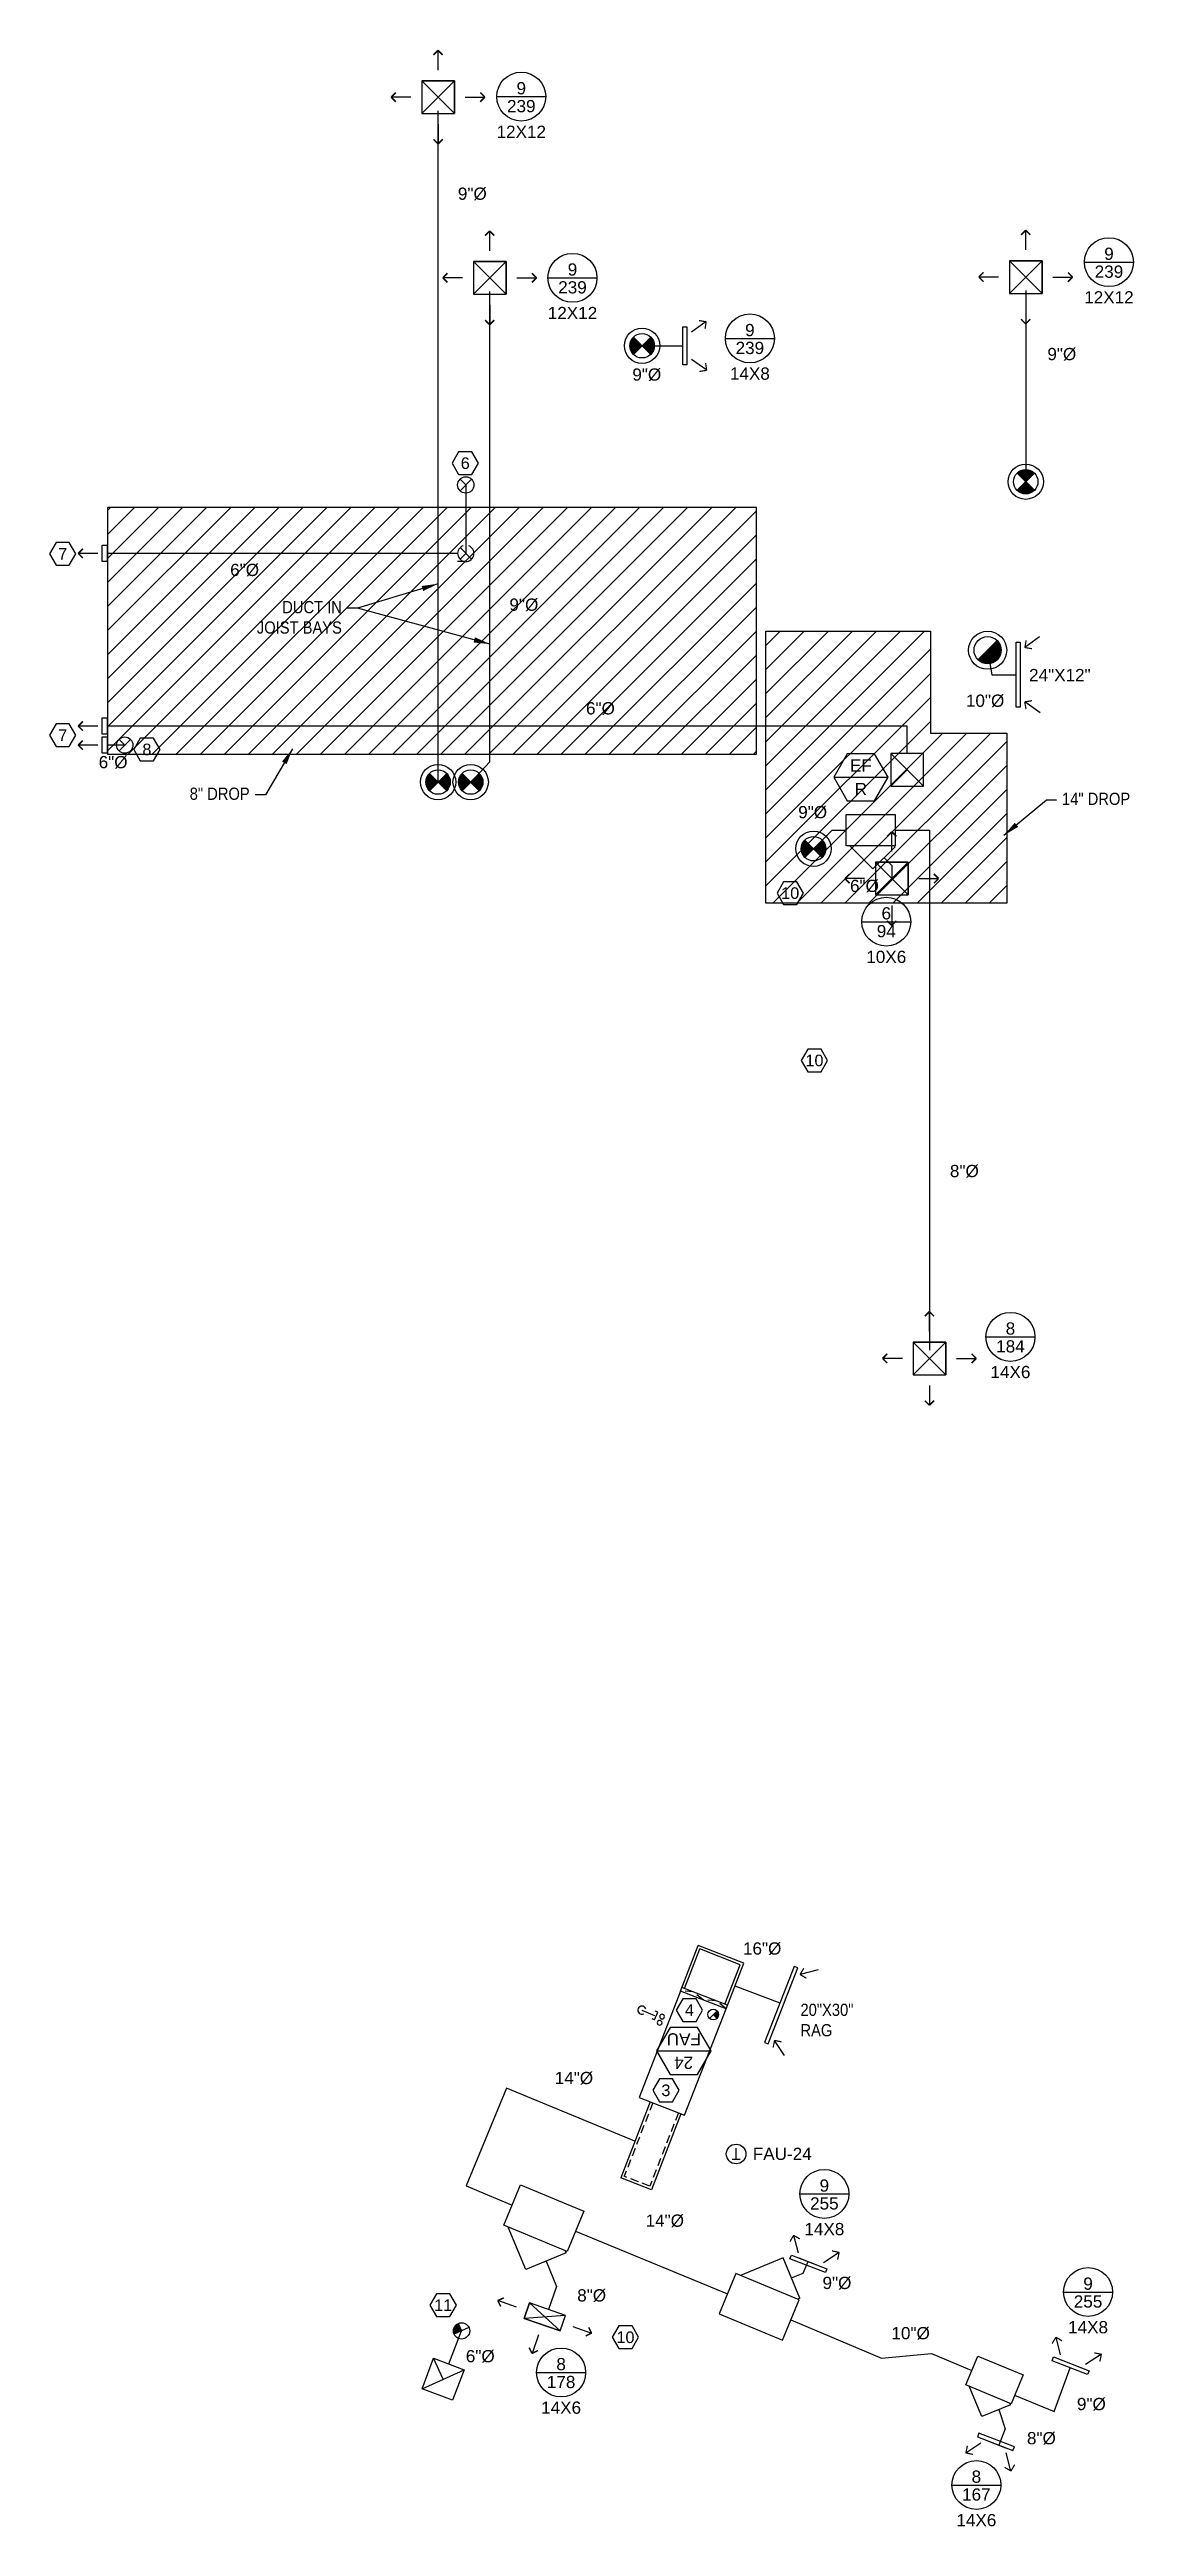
# Model space of a CAD drawing. Extents: x -1303 to 3769, y -1333 to 5867.
# Drawn here: x 3370 to 3769, y -895 to 17 of the extents above; entities that cross this region are included whole.
import ezdxf
from ezdxf.enums import TextEntityAlignment as Align

# ---------------------------------------------------------------- set-up
doc = ezdxf.new("R2010")
doc.units = 0
doc.header["$LTSCALE"] = 24
doc.header["$MEASUREMENT"] = 0
doc.linetypes.add('HIDDEN2', pattern=[0.1875, 0.125, -0.0625])
for name, color, linetype in [('A-COORD-CMPL', 8, 'Continuous'), ('M-ANNO-KEYNOTE', 50, 'Continuous'), ('M-ANNO-TAG-DIF', 50, 'Continuous'), ('M-ANNO-TAG-DUCT', 50, 'Continuous'), ('M-ANNO-TAG-EQUIP', 50, 'Continuous'), ('M-DIF-RA', 121, 'Continuous'), ('M-DIF-SA', 171, 'Continuous'), ('M-DUCT-RA', 130, 'Continuous'), ('M-DUCT-SA', 150, 'Continuous'), ('M-EQUIP-AHU', 255, 'Continuous'), ('M-EQUIP-EF', 255, 'Continuous'), ('M-PIPE', 10, 'Continuous')]:
    doc.layers.add(name, color=color, linetype=linetype)
doc.layers.add('M-DUCT-EA', color=30, linetype='Continuous', lineweight=30)
doc.styles.add('ARC-TEXT', font='arial.ttf', dxfattribs={"width": 0.86, "height": 4.5})
doc.styles.add('Arial', font='arial.ttf')
doc.styles.add('rpm', font='arial.ttf', dxfattribs={"width": 0.85, "height": 0.09375})
doc.styles.get("Standard").update_dxf_attribs({"font": 'arial.ttf'})
doc.dimstyles.new('Standard1', dxfattribs={"dimscale": 24, "dimtxt": 4.5, "dimasz": 0.25, "dimexe": 0.18, "dimexo": 0.0625, "dimgap": 2, "dimtad": 0, "dimtih": 1, "dimtoh": 1, "dimdec": 8, "dimzin": 0, "dimdsep": 46, "dimlunit": 4, "dimtxsty": 'Standard', "dimcen": 0.089844, "dimclre": 256, "dimadec": 0, "dimazin": 0, "dimtfac": 1, "dimtdec": 8, "dimtofl": 0, "dimtmove": 0, "dimatfit": 3, "dimfxl": 1, "dimtolj": 1, "dimtzin": 0, "dimarcsym": 0})
pattern_1 = [(45, (2135.31, -2425.93), (-4.419417, 4.419417), [])]

msp = doc.modelspace()

# ---------------------------------------------------------------- texts
at = {"layer": 'M-ANNO-TAG-DIF', "style": 'ARC-TEXT'}
msp.add_text('24"X12"', height=4.5, dxfattribs=at).set_placement((3730.47, -215.81))
at = {"layer": 'M-ANNO-TAG-DUCT', "style": 'ARC-TEXT'}
for s, p in [('9"%%c', (3525.84, -36.49)), ('9"%%c', (3742.51, -95.48)), ('9"%%c', (3589.97, -103.02)), ('6"%%c', (3442.15, -174.88)), ('9"%%c', (3544.8, -187.67)), ('6"%%c', (3572.94, -225.79)), ('10"%%c', (3714.32, -222.99)), ('6"%%c', (3393.83, -245.58)), ('9"%%c', (3650.93, -263.98)), ('6"%%c', (3669.97, -291.1)), ('8"%%c', (3706.69, -395.99)), ('16"%%c', (3632.37, -681.98)), ('14"%%c', (3563.19, -729.62)), ('14"%%c', (3596.59, -782.09)), ('8"%%c', (3569.7, -809.58)), ('9"%%c', (3659.86, -805)), ('10"%%c', (3686.95, -823.47)), ('6"%%c', (3528.76, -831.93)), ('9"%%c', (3753.37, -849.55)), ('8"%%c', (3735.01, -862.11))]:
    msp.add_text(s, height=4.5, dxfattribs=at).set_placement(p, align=Align.MIDDLE_CENTER)
at = {"layer": 'M-ANNO-TAG-DUCT', "char_height": 4.5, "width": 37.7939, "style": 'ARC-TEXT'}
for s, insert, attachment_point in [('DUCT IN JOIST BAYS', (3477.9, -186.32), 3), ('8" DROP', (3444.02, -254.96), 3), ('14" DROP', (3742.58, -256.84), 1)]:
    msp.add_mtext(s, dxfattribs=dict(at, insert=insert, attachment_point=attachment_point))
at = {"layer": 'M-ANNO-TAG-EQUIP', "style": 'ARC-TEXT'}
msp.add_text('FAU-24', height=4.5, dxfattribs=at).set_placement((3628.93, -759.76))
at = {"layer": 'M-ANNO-TAG-EQUIP', "insert": (3646.45, -714.35), "char_height": 4.5, "width": 27.6324, "attachment_point": 7, "style": 'ARC-TEXT'}
msp.add_mtext('20"X30"\\PRAG', dxfattribs=at)

# ---------------------------------------------------------------- blocks, each defined once
blk = doc.blocks.new('*U37')
for p, q in [((0, 6.95), (0, 14.22)), ((-10.95, 0), (-18.22, 0)), ((-7, 3), (7, 3)), ((7, 3), (-7, 3)), ((-7, 3), (-7, -3)), ((7, 3), (7, -3)), ((7, -3), (7, 3)), ((10.95, 0), (18.22, 0)), ((-7, -3), (7, -3))]:
    blk.add_line(p, q)
at = {"color": 9}
for p, q in [((-7, -3), (7, 3)), ((7, -3), (-7, 3))]:
    blk.add_line(p, q, dxfattribs=at)
at = {"const_width": 0.563}
for points in [[(0, 14.22), (-1.7, 12.52)], [(0, 14.22), (1.7, 12.52)], [(-18.22, 0), (-16.52, 1.7)], [(-18.22, 0), (-16.52, -1.7)], [(18.22, 0), (16.52, 1.7)], [(18.22, 0), (16.52, -1.7)]]:
    blk.add_lwpolyline(points, dxfattribs=at)
blk = doc.blocks.new('GE_SA')
blk.add_line((-9, 0), (9, 0))
blk.add_circle((0, 0), 9)
at = {"style": 'ARC-TEXT'}
for tag, p in [('NECK', (0, 3.08)), ('CFM', (0, -3.49)), ('SIZE', (0, -12.93))]:
    blk.add_attdef(tag, text='', height=4.5, dxfattribs=at).set_placement(p, align=Align.MIDDLE_CENTER)
blk = doc.blocks.new('*U36')
for p, q in [((-6, 6), (6, -6)), ((0, 0), (-6, -6))]:
    blk.add_line(p, q)
blk.add_lwpolyline([(-6, -6), (6, -6), (6, 6), (-6, 6)], close=True)
blk = doc.blocks.new('*U38')
blk.add_hatch(color=256).paths.add_polyline_path([(2.12, 2.12), (0, 0), (2.12, -2.12, 0.198912), (3, 0, 0.198912)])
for p, q in [((-2.12, -2.12), (2.12, 2.12)), ((2.12, -2.12), (0, 0))]:
    blk.add_line(p, q)
blk.add_circle((0, 0), 3)
blk = doc.blocks.new('GE_MKN')
blk.add_lwpolyline([(-2.42, -4.19), (2.42, -4.19), (4.84, 0), (2.42, 4.19), (-2.42, 4.19), (-4.84, 0), (-2.42, -4.19)])
at = {"style": 'Arial'}
blk.add_attdef('NOTE', text='', height=4.27, dxfattribs=at).set_placement((0, 0), align=Align.MIDDLE_CENTER)
blk = doc.blocks.new('*U635')
for p, q in [((-16.9, 7.07), (-13, 1.64)), ((-10, 0), (10, 0)), ((17.03, 7.26), (13, 1.64))]:
    blk.add_line(p, q)
at = {"const_width": 0.45}
for points in [[(-12.98, 1.7), (-15.64, 2.15)], [(-13, 1.64), (-12.56, 4.31)], [(13, 1.64), (12.56, 4.31)], [(13, 1.64), (15.66, 2.09)]]:
    blk.add_lwpolyline(points, dxfattribs=at)
blk.add_lwpolyline([(-15, 0), (15, 0), (15, -1.5), (-15, -1.5)], close=True)
blk = doc.blocks.new('*U39')
at = {"linetype": 'Continuous'}
blk.add_arc((0, 0), 1.5, 221.81031, 138.18969, dxfattribs=at)
blk = doc.blocks.new('*U30')
at = {"linetype": 'Continuous'}
for p, q in [((-5.67, 1.5), (-5.67, -1.5)), ((-5.67, 1.5), (-4.67, 1.5)), ((0, 0), (-5, 0)), ((-5.67, -1.5), (-4.67, -1.5))]:
    blk.add_line(p, q, dxfattribs=at)
blk = doc.blocks.new('GE_FAU')
for p, q in [((0, 0), (18, 0)), ((0, -18), (0, 0)), ((18, -18), (18, 0)), ((1, -16.56), (1, -1)), ((1, -1), (17, -1)), ((17, -16.56), (17, -1)), ((0, -16.56), (18, -16.56)), ((1.46, -60), (1.46, -90)), ((13.55, -60), (13.55, -90)), ((1.46, -90), (13.55, -90))]:
    blk.add_line(p, q)
at = {"linetype": 'HIDDEN2'}
for p, q in [((0, -18), (4.5, -16.56)), ((4.5, -16.56), (9, -18)), ((9, -18), (13.5, -16.56)), ((13.5, -16.56), (18, -18)), ((2.46, -60), (2.46, -89)), ((12.55, -60), (12.55, -89)), ((2.46, -89), (12.55, -89))]:
    blk.add_line(p, q, dxfattribs=at)
blk.add_lwpolyline([(0, -60), (0, -18), (18, -18), (18, -60)], close=True)
for centre in [(20.88, -29.21), (20.88, -31.66)]:
    blk.add_circle(centre, 0.875)
blk = doc.blocks.new('*U636')
for p, q in [((-8.9, 7.07), (-5, 1.64)), ((-4, 0), (4, 0)), ((9.03, 7.26), (5, 1.64))]:
    blk.add_line(p, q)
at = {"const_width": 0.45}
for points in [[(-8.83, 7.07), (-9.26, 4.4)], [(-8.9, 7.07), (-6.23, 6.64)], [(9.03, 7.26), (6.37, 6.83)], [(9.03, 7.26), (9.46, 4.59)]]:
    blk.add_lwpolyline(points, dxfattribs=at)
blk.add_lwpolyline([(-7, 0), (7, 0), (7, -1.5), (-7, -1.5)], close=True)
blk = doc.blocks.new('*U40')
for p, q in [((13.79, 20.01), (1.81, 8.03)), ((25.15, 8.66), (13.79, 20.01)), ((25.15, 8.66), (24.52, 8.03))]:
    blk.add_line(p, q)
blk.add_lwpolyline([(0, 8.03), (0, -8.03), (25.2, -8.03), (25.2, 8.03), (0, 8.03)])
blk = doc.blocks.new('*U41')
for p, q in [((13.79, 20.01), (1.81, 8.03)), ((25.15, 8.66), (13.79, 20.01)), ((25.15, 8.66), (24.52, 8.03))]:
    blk.add_line(p, q)
blk.add_lwpolyline([(0, 8.03), (0, -8.03), (25.2, -8.03), (25.2, 8.03), (0, 8.03)])
blk = doc.blocks.new('*U42')
for p, q in [((9.85, 14.29), (1.29, 5.74)), ((17.96, 6.18), (9.85, 14.29)), ((17.96, 6.18), (17.52, 5.74))]:
    blk.add_line(p, q)
blk.add_lwpolyline([(0, 5.74), (0, -5.74), (18, -5.74), (18, 5.74), (0, 5.74)])
blk = doc.blocks.new('GE_EQM_TAG')
blk.add_line((-10, 0), (10, 0))
blk.add_lwpolyline([(-5, 8.66), (-10, 0), (-5, -8.66), (5, -8.66), (10, 0), (5, 8.66)], close=True)
at = {"style": 'ARC-TEXT', "width": 1.00018}
for tag, p in [('EQM', (0, 4.33)), ('LABEL', (0, -4.33))]:
    blk.add_attdef(tag, text='', height=4.5, dxfattribs=at).set_placement(p, align=Align.MIDDLE_CENTER)
blk = doc.blocks.new('TH')
at = {"layer": 'M-EQUIP-AHU'}
blk.add_circle((0.142, 0.084), 0.075, dxfattribs=at)
at = {"layer": 'M-EQUIP-AHU', "style": 'rpm', "width": 0.85}
blk.add_text('T', height=0.0938, dxfattribs=at).set_placement((0.142, 0.084), align=Align.MIDDLE)
blk = doc.blocks.new('*U29')
blk.add_hatch(color=256).paths.add_polyline_path([(1.41, 1.41), (0, 0), (1.41, -1.41, 0.198912), (2, 0, 0.198912)])
for p, q in [((-1.41, -1.41), (1.41, 1.41)), ((1.41, -1.41), (0, 0))]:
    blk.add_line(p, q)
blk.add_circle((0, 0), 2)
blk = doc.blocks.new('GE_MECH_SD')
for p, q in [((0, 9.95), (0, 17.22)), ((-9.95, 0), (-17.22, 0)), ((-6, 6), (6, 6)), ((6, 6), (-6, 6)), ((-6, 6), (-6, -6)), ((6, 6), (6, -6)), ((6, -6), (6, 6)), ((9.95, 0), (17.22, 0)), ((-6, -6), (6, -6)), ((0, -9.95), (0, -17.22))]:
    blk.add_line(p, q)
at = {"color": 9}
for p, q in [((-6, -6), (6, 6)), ((6, -6), (-6, 6))]:
    blk.add_line(p, q, dxfattribs=at)
at = {"const_width": 0.563}
for points in [[(0, 17.22), (-1.7, 15.52)], [(0, 17.22), (1.7, 15.52)], [(-17.22, 0), (-15.52, 1.7)], [(-17.22, 0), (-15.52, -1.7)], [(17.22, 0), (15.52, 1.7)], [(17.22, 0), (15.52, -1.7)], [(0, -17.22), (-1.7, -15.52)], [(0, -17.22), (1.7, -15.52)]]:
    blk.add_lwpolyline(points, dxfattribs=at)
blk = doc.blocks.new('*U49')
for p, q in [((-2.12, -2.12), (2.12, 2.12)), ((2.12, -2.12), (0, 0))]:
    blk.add_line(p, q)
blk.add_circle((0, 0), 3)
blk = doc.blocks.new('*U46')
for p, q in [((0, 3.48), (0, 10.75)), ((-3, 2), (3, 2)), ((-3, 0), (-3, 2)), ((-3, 0), (3, 0)), ((3, 2), (3, 0))]:
    blk.add_line(p, q)
at = {"const_width": 0.563}
for points in [[(0, 10.75), (-1.7, 9.05)], [(0, 10.75), (1.7, 9.05)]]:
    blk.add_lwpolyline(points, dxfattribs=at)
blk = doc.blocks.new('*U50')
for p, q in [((-2.12, -2.12), (2.12, 2.12)), ((2.12, -2.12), (0, 0))]:
    blk.add_line(p, q)
blk.add_circle((0, 0), 3)
blk = doc.blocks.new('*U637')
for p, q in [((-13.9, 7.07), (-10, 1.64)), ((-5, 0), (5, 0)), ((14.03, 7.26), (10, 1.64))]:
    blk.add_line(p, q)
at = {"const_width": 0.45}
for points in [[(-9.98, 1.7), (-12.64, 2.15)], [(-10, 1.64), (-9.56, 4.31)], [(10, 1.64), (9.56, 4.31)], [(10, 1.64), (12.66, 2.09)]]:
    blk.add_lwpolyline(points, dxfattribs=at)
blk.add_lwpolyline([(-12, 0), (12, 0), (12, -1.5), (-12, -1.5)], close=True)
blk = doc.blocks.new('*U53')
blk.add_hatch(color=256).paths.add_polyline_path([(3.54, 3.54), (-3.54, -3.54), (-3.45, -3.62, 0.659467), (5, 0, 0.198912)])
blk.add_line((-3.54, -3.54), (3.54, 3.54))
at = {"color": 1}
blk.add_circle((0, 0), 7, dxfattribs=at)
blk.add_circle((0, 0), 5)
blk = doc.blocks.new('*U48')
for points in [[(-3.18, -3.18), (0, 0), (-3.18, 3.18, 0.198912), (-4.5, 0, 0.198912)], [(3.18, 3.18), (0, 0), (3.18, -3.18, 0.198912), (4.5, 0, 0.198912)]]:
    blk.add_hatch(color=256).paths.add_polyline_path(points)
for p, q in [((-3.18, -3.18), (3.18, 3.18)), ((3.18, -3.18), (-3.18, 3.18))]:
    blk.add_line(p, q)
at = {"color": 1}
blk.add_circle((0, 0), 6.5, dxfattribs=at)
blk.add_circle((0, 0), 4.5)
blk = doc.blocks.new('*U638')
for p, q in [((-8.9, 7.07), (-5, 1.64)), ((-3, 0), (3, 0)), ((9.03, 7.26), (5, 1.64))]:
    blk.add_line(p, q)
at = {"const_width": 0.45}
for points in [[(-8.83, 7.07), (-9.26, 4.4)], [(-8.9, 7.07), (-6.23, 6.64)], [(9.03, 7.26), (6.37, 6.83)], [(9.03, 7.26), (9.46, 4.59)]]:
    blk.add_lwpolyline(points, dxfattribs=at)
blk.add_lwpolyline([(-7, 0), (7, 0), (7, -1.5), (-7, -1.5)], close=True)
blk = doc.blocks.new('*U47')
for points in [[(-3.18, -3.18), (0, 0), (-3.18, 3.18, 0.198912), (-4.5, 0, 0.198912)], [(3.18, 3.18), (0, 0), (3.18, -3.18, 0.198912), (4.5, 0, 0.198912)]]:
    blk.add_hatch(color=256).paths.add_polyline_path(points)
for p, q in [((-3.18, -3.18), (3.18, 3.18)), ((3.18, -3.18), (-3.18, 3.18))]:
    blk.add_line(p, q)
at = {"color": 1}
blk.add_circle((0, 0), 6.5, dxfattribs=at)
blk.add_circle((0, 0), 4.5)

# ---------------------------------------------------------------- hatches: boundary and pattern name
at = {"layer": 'A-COORD-CMPL'}
h = msp.add_hatch(dxfattribs=at)
h.set_pattern_fill('ANSI31', color=256, scale=50)
h.set_pattern_definition(pattern_1)
h.paths.add_polyline_path([(3391.74, -242.62), (3630.24, -242.62), (3630.24, -151.93), (3391.74, -151.93)])
h = msp.add_hatch(dxfattribs=at)
h.set_pattern_fill('ANSI31', color=256, scale=50)
h.set_pattern_definition(pattern_1)
h.paths.add_polyline_path([(3633.74, -197.43), (3694.24, -197.43), (3694.24, -234.93), (3722.24, -234.93), (3722.24, -297.43), (3633.74, -297.43)])

# ---------------------------------------------------------------- linework, layer by layer
for points in [[(3391.74, -242.62), (3630.24, -242.62), (3630.24, -151.93), (3391.74, -151.93)], [(3633.74, -197.43), (3694.24, -197.43), (3694.24, -234.93), (3722.24, -234.93), (3722.24, -297.43), (3633.74, -297.43)]]:
    msp.add_lwpolyline(points, close=True, dxfattribs=at)
at = {"layer": 'M-DUCT-EA', "linetype": 'Continuous'}
for p, q in [((3523.45, -171.82), (3520.45, -171.82)), ((3525.57, -170.94), (3521.33, -166.69)), ((3523.45, -168.82), (3521.33, -170.94))]:
    msp.add_line(p, q, dxfattribs=at)
for points in [[(3523.45, -143.63), (3523.45, -168.82)], [(3520.45, -168.82), (3391.74, -168.82)], [(3685.71, -242.43), (3685.71, -232.33), (3391.74, -232.33)], [(3398.11, -239.33), (3391.74, -239.33)]]:
    msp.add_lwpolyline(points, dxfattribs=at)
at = {"layer": 'M-DUCT-EA'}
msp.add_lwpolyline([(3517.24, -834.82), (3521.88, -822.63)], dxfattribs=at)
at = {"layer": 'M-DUCT-EA', "linetype": 'Continuous'}
msp.add_arc((3523.45, -168.82), 3, 108.20996, 71.79004, dxfattribs=at)
at = {"layer": 'M-DUCT-RA'}
for points in [[(3715.24, -204.43), (3716.78, -213.43), (3725.74, -213.43)], [(3622.37, -695.76), (3638.92, -701.99)]]:
    msp.add_lwpolyline(points, dxfattribs=at)
at = {"layer": 'M-DUCT-SA'}
for points in [[(3513.24, -252.93), (3513.24, -5.97)], [(3525.25, -252.95), (3532.24, -245.49), (3532.24, -72.45)], [(3729.24, -72.15), (3729.24, -142.43)], [(3588.24, -92.43), (3603.24, -92.43)], [(3651.24, -277.43), (3658.08, -270.59), (3663.25, -270.59)], [(3681.25, -270.59), (3693.86, -270.59), (3693.86, -461.93)], [(3677.16, -280.83), (3679.99, -283.67), (3679.99, -288.43)], [(3585.6, -752.9), (3538.44, -733.36), (3523.53, -769.33), (3540.45, -776.34)], [(3563.73, -785.98), (3619.66, -808.97)], [(3552.95, -797.04), (3556.79, -806.3), (3553.84, -814.8)], [(3643.14, -803.17), (3647.47, -801.38), (3649.26, -797.13)], [(3642.94, -818.61), (3676.18, -832.64), (3694.59, -830.98), (3709.44, -837.22)], [(3725.17, -846.27), (3739.7, -852.29), (3745.54, -836.18)], [(3719.35, -851.59), (3721.65, -858.72), (3719.34, -864.66)]]:
    msp.add_lwpolyline(points, dxfattribs=at)

# ---------------------------------------------------------------- block references
at = {"layer": 'M-ANNO-KEYNOTE'}
ref = msp.add_blockref('GE_MKN', (3523.24, -135.61), dxfattribs=at)
ref.add_attrib('NOTE', '6', dxfattribs={"layer": '0', "height": 4.27, "style": 'ARC-TEXT', "width": 1.00018}).set_placement((3523.24, -135.61), align=Align.MIDDLE_CENTER)
ref = msp.add_blockref('GE_MKN', (3375.31, -168.93), dxfattribs=at)
ref.add_attrib('NOTE', '7', dxfattribs={"layer": '0', "height": 4.27, "style": 'ARC-TEXT', "width": 1.00018}).set_placement((3375.31, -168.93), align=Align.MIDDLE_CENTER)
ref = msp.add_blockref('GE_MKN', (3375.31, -235.69), dxfattribs=at)
ref.add_attrib('NOTE', '7', dxfattribs={"layer": '0', "height": 4.27, "style": 'ARC-TEXT', "width": 1.00018}).set_placement((3375.31, -235.69), align=Align.MIDDLE_CENTER)
ref = msp.add_blockref('GE_MKN', (3406.24, -240.93), dxfattribs=at)
ref.add_attrib('NOTE', '8', dxfattribs={"layer": '0', "height": 4.27, "style": 'ARC-TEXT', "width": 1.00018}).set_placement((3406.24, -240.93), align=Align.MIDDLE_CENTER)
ref = msp.add_blockref('GE_MKN', (3642.68, -293.77), dxfattribs=at)
ref.add_attrib('NOTE', '10', dxfattribs={"layer": '0', "height": 4.273, "style": 'ARC-TEXT', "width": 1.00018}).set_placement((3642.68, -293.77), align=Align.MIDDLE_CENTER)
ref = msp.add_blockref('GE_MKN', (3651.59, -355.33), dxfattribs=at)
ref.add_attrib('NOTE', '10', dxfattribs={"layer": '0', "height": 4.273, "style": 'ARC-TEXT', "width": 1.00018}).set_placement((3651.59, -355.33), align=Align.MIDDLE_CENTER)
ref = msp.add_blockref('GE_MKN', (3605.65, -704.63), dxfattribs=at)
ref.add_attrib('NOTE', '4', dxfattribs={"layer": '0', "height": 4.27, "style": 'ARC-TEXT', "width": 1.00018}).set_placement((3605.65, -704.63), align=Align.MIDDLE_CENTER)
ref = msp.add_blockref('GE_MKN', (3597.01, -734.15), dxfattribs=at)
ref.add_attrib('NOTE', '3', dxfattribs={"layer": '0', "height": 4.27, "style": 'ARC-TEXT', "width": 1.00018}).set_placement((3597.01, -734.15), align=Align.MIDDLE_CENTER)
ref = msp.add_blockref('GE_MKN', (3515.13, -813.21), dxfattribs=at)
ref.add_attrib('NOTE', '11', dxfattribs={"layer": '0', "height": 4.273, "style": 'ARC-TEXT', "width": 1.00018}).set_placement((3515.13, -813.21), align=Align.MIDDLE_CENTER)
ref = msp.add_blockref('GE_MKN', (3582.13, -824.98), dxfattribs=at)
ref.add_attrib('NOTE', '10', dxfattribs={"layer": '0', "height": 4.273, "style": 'ARC-TEXT', "width": 1.00018}).set_placement((3582.13, -824.98), align=Align.MIDDLE_CENTER)
at = {"layer": 'M-ANNO-TAG-DIF'}
for p, values in [((3543.84, -0.79), {'NECK': '9', 'CFM': '239', 'SIZE': '12X12'}), ((3759.83, -61.68), {'NECK': '9', 'CFM': '239', 'SIZE': '12X12'}), ((3562.66, -67.45), {'NECK': '9', 'CFM': '239', 'SIZE': '12X12'}), ((3627.86, -89.74), {'NECK': '9', 'CFM': '239', 'SIZE': '14X8'}), ((3677.99, -304.28), {'NECK': '6', 'CFM': '94', 'SIZE': '10X6'}), ((3723.63, -457), {'NECK': '8', 'CFM': '184', 'SIZE': '14X6'}), ((3655.23, -772.26), {'NECK': '9', 'CFM': '255', 'SIZE': '14X8'}), ((3752.15, -808.34), {'NECK': '9', 'CFM': '255', 'SIZE': '14X8'}), ((3558.48, -837.94), {'NECK': '8', 'CFM': '178', 'SIZE': '14X6'}), ((3711.1, -879.33), {'NECK': '8', 'CFM': '167', 'SIZE': '14X6'})]:
    msp.add_blockref('GE_SA', p, dxfattribs=at).add_auto_attribs(values)
at = {"layer": 'M-ANNO-TAG-EQUIP'}
msp.add_blockref('GE_EQM_TAG', (3668.66, -251.15), dxfattribs=at).add_auto_attribs({'LABEL': 'R', 'EQM': 'EF'})
ref = msp.add_blockref('GE_EQM_TAG', (3603.57, -719.67), dxfattribs=at)
ref.add_attrib('LABEL', '24', dxfattribs={"layer": '0', "height": 4.5, "rotation": 180, "style": 'ARC-TEXT', "width": 1.00018}).set_placement((3603.51, -724.05), align=Align.MIDDLE_CENTER)
ref.add_attrib('EQM', 'FAU', dxfattribs={"layer": '0', "height": 4.5, "rotation": 180, "style": 'ARC-TEXT', "width": 1.00018}).set_placement((3603.58, -715.41), align=Align.MIDDLE_CENTER)
at = {"layer": 'M-DIF-RA', "rotation": 270}
msp.add_blockref('*U637', (3727.24, -213.43), dxfattribs=at)
at = {"layer": 'M-DIF-RA', "xscale": -1, "rotation": 248.7500000000003}
msp.add_blockref('*U635', (3640.06, -703.07), dxfattribs=at)
at = {"layer": 'M-DIF-SA'}
for p in [(3513.24, -0.97), (3532.24, -67.45), (3729.24, -67.15), (3679.99, -288.43), (3693.86, -464.93)]:
    msp.add_blockref('GE_MECH_SD', p, dxfattribs=at)
for name, p, rotation in [('*U638', (3604.74, -92.43), 270), ('*U636', (3649.62, -797.27), 338.7499999998969), ('*U37', (3552.45, -817.49), 160.853412718936), ('*U636', (3746, -834.75), 338.7499999998969)]:
    msp.add_blockref(name, p, dxfattribs=dict(at, rotation=rotation))
at = {"layer": 'M-DIF-SA', "xscale": -1, "rotation": 158.7499999998989}
msp.add_blockref('*U636', (3718.03, -864.15), dxfattribs=at)
at = {"layer": 'M-DUCT-EA', "linetype": 'Continuous'}
for name, p, rotation in [('*U49', (3523.45, -143.63), 180), ('*U46', (3391.74, -168.82), 90.00000000000004), ('*U46', (3391.74, -232.33), 90.00000000000004), ('*U46', (3391.74, -239.33), 90.00000000000004), ('*U50', (3398.11, -239.33), 180)]:
    msp.add_blockref(name, p, dxfattribs=dict(at, rotation=rotation))
at = {"layer": 'M-DUCT-EA'}
msp.add_blockref('*U29', (3614.38, -706.27), dxfattribs=at)
at = {"layer": 'M-DUCT-EA', "rotation": 159.161925313884}
msp.add_blockref('*U38', (3521.88, -822.63), dxfattribs=at)
at = {"layer": 'M-DUCT-RA'}
msp.add_blockref('*U53', (3715.24, -204.43), dxfattribs=at)
at = {"layer": 'M-DUCT-SA'}
for name, p in [('*U48', (3588.24, -92.43)), ('*U48', (3513.24, -252.93)), ('*U48', (3525.24, -252.93)), ('*U47', (3651.24, -277.43))]:
    msp.add_blockref(name, p, dxfattribs=at)
for name, p, rotation in [('*U48', (3729.24, -142.43), 270), ('*U41', (3619.66, -808.97), 337.4999999999999)]:
    msp.add_blockref(name, p, dxfattribs=dict(at, rotation=rotation))
at = {"layer": 'M-DUCT-SA', "yscale": -1}
msp.add_blockref('*U42', (3663.25, -270.59), dxfattribs=at)
for name, p, rotation in [('*U40', (3540.45, -776.34), 337.5000000000001), ('*U42', (3709.44, -837.22), 337.5000000000006)]:
    msp.add_blockref(name, p, dxfattribs=dict(at, rotation=rotation))
at = {"layer": 'M-EQUIP-AHU', "xscale": -1, "rotation": 338.7499999998864}
msp.add_blockref('GE_FAU', (3625.63, -687.37), dxfattribs=at)
at = {"layer": 'M-EQUIP-AHU', "xscale": 48, "yscale": 48, "zscale": 48, "rotation": 180}
msp.add_blockref('TH', (3629.62, -753.54), dxfattribs=at)
at = {"layer": 'M-EQUIP-EF'}
msp.add_blockref('*U36', (3685.71, -248.43), dxfattribs=at)
at = {"layer": 'M-EQUIP-EF', "xscale": -1, "rotation": 159.161925313884}
msp.add_blockref('*U36', (3515.1, -840.43), dxfattribs=at)
at = {"layer": 'M-PIPE', "rotation": 157.4999999999989}
for name in ['*U39', '*U30']:
    msp.add_blockref(name, (3588.18, -704.66), dxfattribs=at)

msp.set_redraw_order([(e.dxf.handle, doc.entitydb.next_handle()) for e in msp.query("TEXT MTEXT ATTDEF DIMENSION ARC_DIMENSION")])  # texts and dimensions are drawn at this point

# ---------------------------------------------------------------- leaders
at = {"layer": 'M-ANNO-TAG-DUCT'}
for points in [[(3513.24, -179.99), (3483.65, -188.99), (3479.9, -188.99)], [(3532.35, -202.18), (3483.65, -188.99), (3479.9, -188.99)], [(3459.79, -240.69), (3449.77, -257.64), (3446.02, -257.64)], [(3721.23, -272.5), (3736.83, -259.51), (3740.58, -259.51)]]:
    msp.add_leader(points, dimstyle='Standard1', override={"dimgap": 2, "dimtad": 0}, dxfattribs=at)

doc.saveas('drawing.dxf')
